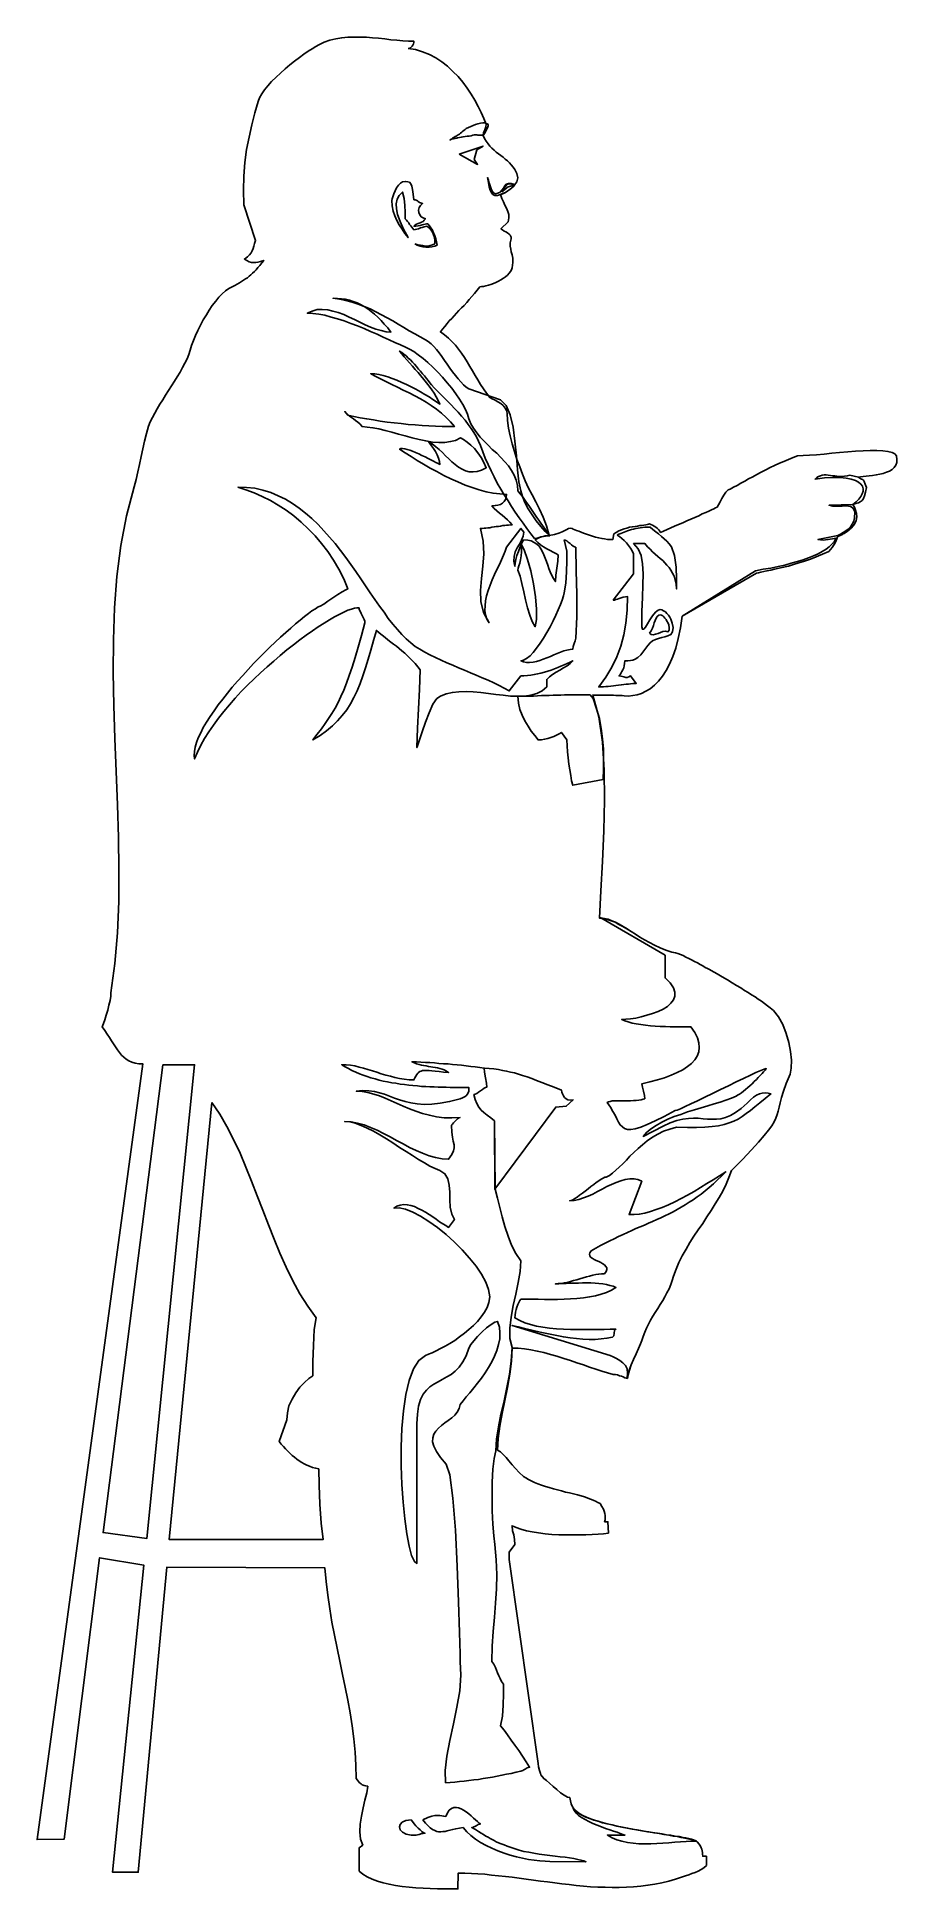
# Model space of a CAD drawing. Extents: x 425 to 505, y -578 to -405.
import ezdxf

# ---------------------------------------------------------------- set-up
doc = ezdxf.new("R2010")
doc.units = 0
doc.layers.get('0').update_dxf_attribs({"linetype": 'CONTINUOUS'})

msp = doc.modelspace()

# ---------------------------------------------------------------- linework, layer by layer
at = {"linetype": 'CONTINUOUS'}
for points in [[(459.62, -405.9), (459.73, -405.89), (459.84, -405.85), (459.92, -405.78), (460.01, -405.69), (460.07, -405.59), (460.12, -405.46), (460.15, -405.34), (460.17, -405.22), (459.66, -405.2), (459.13, -405.18), (458.58, -405.13), (458.02, -405.08), (457.46, -405.01), (456.87, -404.95), (456.29, -404.9), (455.73, -404.85), (455.15, -404.83), (454.57, -404.83), (453.98, -404.85), (453.42, -404.9), (452.86, -405.01), (452.31, -405.13), (451.78, -405.32), (451.27, -405.55), (450.99, -405.71), (450.65, -405.92), (450.28, -406.15), (449.88, -406.43), (449.45, -406.75), (449.01, -407.09), (448.57, -407.44), (448.11, -407.81), (447.69, -408.2), (447.27, -408.6), (446.86, -408.99), (446.51, -409.39), (446.19, -409.78), (445.93, -410.15), (445.73, -410.52), (445.59, -410.86), (445.29, -411.93), (445.01, -413.04), (444.75, -414.19), (444.52, -415.37), (444.36, -416.59), (444.25, -417.86), (444.22, -419.18), (444.27, -420.54), (445.36, -423.88), (445.26, -424.17), (445.19, -424.41), (445.12, -424.62), (445.03, -424.84), (444.94, -425.03), (444.8, -425.22), (444.59, -425.4), (444.32, -425.61), (444.55, -425.75), (444.76, -425.86), (444.96, -425.93), (445.15, -425.95), (445.35, -425.95), (445.58, -425.91), (445.82, -425.84), (446.12, -425.74), (445.93, -425.98), (445.75, -426.21), (445.58, -426.42), (445.4, -426.62), (445.24, -426.78), (445.08, -426.93), (444.92, -427.09), (444.75, -427.23), (444.59, -427.36), (444.41, -427.48), (444.24, -427.6), (444.04, -427.71), (443.85, -427.83), (443.64, -427.96), (443.41, -428.08), (443.16, -428.2), (442.86, -428.36), (442.54, -428.59), (442.24, -428.87), (441.93, -429.19), (441.63, -429.56), (441.31, -429.97), (441.03, -430.39), (440.75, -430.85), (440.46, -431.32), (440.2, -431.8), (439.97, -432.29), (439.74, -432.77), (439.55, -433.24), (439.37, -433.7), (439.23, -434.14), (439.11, -434.55), (438.95, -434.95), (438.74, -435.36), (438.52, -435.78), (438.3, -436.21), (438.03, -436.63), (437.77, -437.05), (437.5, -437.49), (437.22, -437.92), (436.94, -438.36), (436.67, -438.78), (436.41, -439.2), (436.15, -439.63), (435.92, -440.05), (435.7, -440.45), (435.49, -440.86), (435.33, -441.27), (435.14, -441.95), (434.96, -442.66), (434.81, -443.38), (434.66, -444.1), (434.51, -444.84), (434.35, -445.55), (434.19, -446.25), (433.99, -446.94), (433.29, -449.64), (432.76, -452.44), (432.39, -455.33), (432.16, -458.28), (432.06, -461.27), (432.04, -464.32), (432.09, -467.41), (432.2, -470.49), (432.32, -473.59), (432.44, -476.7), (432.53, -479.76), (432.58, -482.8), (432.57, -485.77), (432.44, -488.7), (432.2, -491.56), (431.83, -494.32), (431.81, -494.64), (431.74, -495.03), (431.63, -495.47), (431.53, -495.93), (431.39, -496.39), (431.26, -496.83), (431.12, -497.2), (431.02, -497.51), (431.26, -497.85), (431.47, -498.17), (431.69, -498.48), (431.88, -498.8), (432.06, -499.1), (432.25, -499.38), (432.43, -499.65), (432.62, -499.89), (432.81, -500.14), (433.02, -500.33), (433.25, -500.53), (433.5, -500.67), (433.78, -500.79), (434.1, -500.9), (434.44, -500.95), (434.82, -500.97), (424.92, -573.59), (427.44, -573.56), (430.77, -547.21), (434.91, -547.91), (431.98, -576.64), (434.38, -576.64), (437.04, -548.09), (451.83, -548.14), (451.96, -549.44), (452.12, -550.71), (452.29, -551.98), (452.5, -553.22), (452.75, -554.45), (453, -555.68), (453.24, -556.9), (453.49, -558.12), (453.74, -559.32), (453.98, -560.53), (454.2, -561.73), (454.39, -562.95), (454.55, -564.16), (454.67, -565.4), (454.74, -566.63), (454.78, -567.88), (454.88, -568.02), (454.99, -568.15), (455.09, -568.27), (455.22, -568.38), (455.34, -568.46), (455.5, -568.53), (455.66, -568.57), (455.85, -568.59), (455.75, -569.2), (455.59, -569.89), (455.41, -570.63), (455.25, -571.39), (455.15, -572.15), (455.11, -572.87), (455.18, -573.54), (455.38, -574.11), (455.06, -574.35), (455.06, -576.54), (455.39, -576.82), (455.8, -577.07), (456.26, -577.3), (456.75, -577.47), (457.28, -577.63), (457.84, -577.77), (458.44, -577.88), (459.08, -577.98), (459.71, -578.05), (460.36, -578.11), (461.04, -578.14), (461.7, -578.18), (462.36, -578.19), (463.01, -578.21), (463.66, -578.21), (464.28, -578.21), (464.31, -576.73), (464.93, -576.73), (465.55, -576.77), (466.16, -576.8), (466.8, -576.84), (467.43, -576.91), (468.07, -576.98), (468.72, -577.05), (469.37, -577.12), (470.02, -577.21), (470.68, -577.3), (471.35, -577.38), (472, -577.47), (472.67, -577.56), (473.34, -577.65), (474.01, -577.74), (474.68, -577.81), (475.35, -577.88), (476.02, -577.95), (476.69, -578), (477.36, -578.04), (478.05, -578.05), (478.71, -578.07), (479.38, -578.07), (480.05, -578.05), (480.71, -578), (481.38, -577.95), (482.05, -577.86), (482.7, -577.75), (483.35, -577.63), (484, -577.47), (484.65, -577.3), (485.29, -577.08), (485.57, -576.98), (485.87, -576.89), (486.17, -576.78), (486.47, -576.68), (486.77, -576.54), (487.04, -576.4), (487.3, -576.22), (487.53, -576.01), (487.53, -575.15), (487.18, -575.15), (487.16, -574.95), (487.16, -574.79), (487.14, -574.65), (487.11, -574.49), (487.05, -574.35), (486.96, -574.19), (486.84, -574.02), (486.66, -573.81), (486.59, -573.75), (486.45, -573.68), (486.28, -573.63), (486.07, -573.58), (485.8, -573.51), (485.5, -573.45), (485.17, -573.38), (484.81, -573.31), (484.41, -573.26), (484, -573.19), (483.56, -573.12), (483.1, -573.03), (482.63, -572.96), (482.15, -572.87), (481.66, -572.8), (481.16, -572.71), (480.65, -572.62), (480.16, -572.52), (479.67, -572.43), (479.17, -572.32), (478.7, -572.22), (478.24, -572.11), (477.8, -571.99), (477.38, -571.87), (476.97, -571.74), (476.6, -571.62), (476.26, -571.48), (475.95, -571.34), (475.68, -571.2), (475.45, -571.04), (475.26, -570.88), (475.12, -570.7), (474.98, -570.47), (474.89, -570.23), (474.8, -569.96), (474.75, -569.66), (474.52, -569.61), (474.22, -569.43), (473.88, -569.2), (473.53, -568.91), (473.18, -568.61), (472.85, -568.32), (472.56, -568.06), (472.32, -567.88), (472.05, -567.53), (472.02, -567.41), (471.93, -567.12), (471.82, -566.79), (471.79, -566.47), (469.07, -547.36), (469.07, -546.68), (469.62, -545.97), (469.58, -545.5), (469.5, -545.07), (469.39, -544.67), (469.35, -544.21), (469.74, -544.38), (470.18, -544.54), (470.69, -544.68), (471.24, -544.79), (471.82, -544.88), (472.44, -544.95), (473.07, -545.02), (473.73, -545.06), (474.38, -545.07), (475.01, -545.07), (475.65, -545.07), (476.26, -545.06), (476.85, -545.02), (477.41, -544.98), (477.9, -544.95), (478.36, -544.9), (478.31, -543.84), (478.01, -543.84), (478.05, -543.64), (478.06, -543.45), (478.06, -543.26), (478.03, -543.06), (477.97, -542.85), (477.89, -542.64), (477.76, -542.39), (477.59, -542.13), (477.38, -542.02), (477.16, -541.92), (476.99, -541.85), (476.79, -541.76), (476.6, -541.69), (476.37, -541.6), (476.11, -541.51), (475.81, -541.41), (475.47, -541.32), (475.1, -541.23), (474.73, -541.14), (474.36, -541.05), (473.97, -540.95), (473.59, -540.84), (473.21, -540.74), (472.83, -540.63), (472.47, -540.53), (472.1, -540.4), (471.77, -540.28), (471.45, -540.15), (471.15, -540.01), (470.89, -539.87), (470.64, -539.73), (470.43, -539.59), (470.02, -539.22), (469.67, -538.85), (469.35, -538.5), (469.05, -538.14), (468.79, -537.83), (468.53, -537.55), (468.26, -537.3), (468, -537.12), (468.05, -536.03), (468.21, -534.88), (468.42, -533.7), (468.68, -532.49), (468.93, -531.25), (469.14, -530.02), (469.3, -528.79), (469.35, -527.57), (469.92, -527.59), (470.5, -527.64), (471.1, -527.73), (471.7, -527.85), (472.32, -527.99), (472.93, -528.17), (473.55, -528.34), (474.18, -528.54), (474.8, -528.73), (475.4, -528.94), (476.02, -529.15), (476.6, -529.35), (477.18, -529.54), (477.75, -529.72), (478.29, -529.9), (478.8, -530.04), (479.01, -530.05), (479.21, -530.09), (479.4, -530.16), (479.58, -530.21), (479.75, -530.28), (479.9, -530.35), (480.04, -530.39), (480.14, -530.41), (480.2, -530.09), (480.32, -529.65), (480.5, -529.15), (480.72, -528.63), (480.95, -528.12), (481.18, -527.62), (481.36, -527.18), (481.5, -526.86), (481.62, -526.48), (481.76, -526.09), (481.92, -525.7), (482.12, -525.33), (482.31, -524.96), (482.52, -524.59), (482.75, -524.24), (482.98, -523.87), (483.21, -523.5), (483.44, -523.13), (483.65, -522.77), (483.84, -522.39), (484.04, -522.02), (484.2, -521.63), (484.34, -521.24), (484.46, -520.85), (484.69, -520.2), (484.95, -519.55), (485.27, -518.93), (485.62, -518.31), (485.98, -517.7), (486.36, -517.1), (486.77, -516.5), (487.18, -515.9), (487.58, -515.3), (487.97, -514.7), (488.36, -514.08), (488.73, -513.48), (489.06, -512.87), (489.38, -512.23), (489.64, -511.6), (489.87, -510.95), (490.89, -509.91), (491.74, -509.02), (492.41, -508.28), (492.94, -507.68), (493.35, -507.17), (493.64, -506.75), (493.87, -506.38), (494.03, -506.05), (494.14, -505.71), (494.23, -505.39), (494.32, -505.02), (494.42, -504.6), (494.54, -504.11), (494.74, -503.51), (495, -502.8), (495.37, -501.94), (495.46, -501.36), (495.48, -500.63), (495.39, -499.82), (495.23, -498.96), (494.99, -498.11), (494.67, -497.28), (494.26, -496.56), (493.79, -495.96), (493.5, -495.73), (493.24, -495.52), (492.96, -495.31), (492.68, -495.1), (492.38, -494.91), (492.08, -494.69), (491.76, -494.5), (491.44, -494.29), (491.09, -494.08), (490.74, -493.85), (490.35, -493.62), (489.93, -493.37), (489.49, -493.11), (489.01, -492.83), (488.52, -492.53), (487.97, -492.21), (487.81, -492.14), (487.62, -492.03), (487.4, -491.93), (487.18, -491.8), (486.93, -491.66), (486.68, -491.52), (486.42, -491.38), (486.14, -491.22), (485.87, -491.1), (485.61, -490.96), (485.36, -490.83), (485.11, -490.73), (484.87, -490.64), (484.65, -490.57), (484.46, -490.53), (484.3, -490.52), (483.74, -490.32), (483.19, -490.09), (482.68, -489.86), (482.2, -489.6), (481.75, -489.35), (481.31, -489.09), (480.88, -488.82), (480.48, -488.58), (480.09, -488.33), (479.72, -488.1), (479.35, -487.91), (478.98, -487.71), (478.63, -487.57), (478.26, -487.45), (477.9, -487.36), (477.53, -487.33), (477.66, -484.77), (477.8, -482.02), (477.92, -479.16), (478.01, -476.27), (477.97, -473.47), (477.82, -470.84), (477.46, -468.46), (476.9, -466.44), (477.04, -466.44), (477.18, -466.44), (477.34, -466.44), (477.5, -466.44), (477.67, -466.44), (477.87, -466.44), (478.05, -466.44), (478.24, -466.44), (478.45, -466.45), (478.64, -466.45), (478.84, -466.45), (479.05, -466.47), (479.24, -466.47), (479.45, -466.49), (479.65, -466.49), (479.84, -466.51), (480.23, -466.53), (480.64, -466.49), (481.06, -466.4), (481.46, -466.28), (481.87, -466.08), (482.28, -465.84), (482.68, -465.52), (483.05, -465.13), (483.42, -464.67), (483.77, -464.15), (484.09, -463.53), (484.39, -462.82), (484.67, -462.03), (484.9, -461.13), (485.1, -460.14), (485.25, -459.05), (492.22, -455.01), (492.39, -454.98), (492.62, -454.93), (492.89, -454.87), (493.19, -454.82), (493.54, -454.75), (493.91, -454.66), (494.32, -454.57), (494.74, -454.47), (495.2, -454.36), (495.69, -454.22), (496.18, -454.06), (496.71, -453.9), (497.26, -453.71), (497.81, -453.5), (498.39, -453.25), (498.97, -452.99), (499.14, -452.81), (499.29, -452.62), (499.41, -452.44), (499.52, -452.26), (499.6, -452.09), (499.69, -451.91), (499.76, -451.72), (499.85, -451.52), (499.97, -451.49), (500.1, -451.44), (500.2, -451.38), (500.31, -451.35), (500.4, -451.3), (500.5, -451.24), (500.59, -451.17), (500.7, -451.12), (501.1, -450.78), (501.38, -450.45), (501.54, -450.1), (501.59, -449.76), (501.58, -449.44), (501.49, -449.13), (501.38, -448.84), (501.24, -448.6), (501.51, -448.51), (501.74, -448.44), (501.91, -448.33), (502.09, -448.21), (502.21, -448.03), (502.32, -447.79), (502.42, -447.45), (502.49, -447.01), (502.37, -446.68), (502.28, -446.45), (502.21, -446.32), (502.14, -446.25), (502.05, -446.22), (501.98, -446.18), (501.88, -446.13), (501.74, -446.02), (501.93, -445.99), (502.18, -445.97), (502.46, -445.94), (502.76, -445.92), (503.08, -445.88), (503.41, -445.83), (503.75, -445.76), (504.06, -445.69), (504.36, -445.58), (504.64, -445.46), (504.89, -445.32), (505.09, -445.13), (505.24, -444.91), (505.33, -444.67), (505.35, -444.38), (505.3, -444.05), (505.16, -443.86), (504.89, -443.72), (504.5, -443.63), (504.03, -443.56), (503.48, -443.54), (502.86, -443.54), (502.19, -443.56), (501.47, -443.61), (500.75, -443.66), (499.99, -443.73), (499.25, -443.8), (498.53, -443.87), (497.82, -443.93), (497.17, -443.98), (496.59, -444.02), (496.06, -444.03), (495.64, -444.19), (495.2, -444.37), (494.77, -444.56), (494.35, -444.74), (493.91, -444.95), (493.49, -445.14), (493.08, -445.35), (492.66, -445.57), (492.25, -445.78), (491.86, -445.99), (491.48, -446.2), (491.11, -446.41), (490.74, -446.61), (490.4, -446.8), (490.07, -446.98), (489.75, -447.15), (489.56, -447.22), (489.36, -447.43), (489.17, -447.72), (488.97, -448.03), (488.8, -448.35), (488.66, -448.63), (488.52, -448.84), (488.39, -448.92), (488.22, -449), (488, -449.09), (487.74, -449.22), (487.46, -449.34), (487.14, -449.48), (486.81, -449.64), (486.44, -449.8), (486.07, -449.96), (485.69, -450.13), (485.31, -450.31), (484.92, -450.47), (484.55, -450.63), (484.2, -450.78), (483.86, -450.94), (483.53, -451.08), (483.24, -451.21), (483.17, -451.08), (483.07, -450.96), (482.95, -450.85), (482.79, -450.73), (482.63, -450.63), (482.47, -450.54), (482.33, -450.47), (482.19, -450.4), (482.1, -450.43), (481.99, -450.47), (481.85, -450.5), (481.69, -450.52), (481.5, -450.55), (481.29, -450.57), (481.08, -450.61), (480.85, -450.64), (480.6, -450.68), (480.34, -450.73), (480.09, -450.8), (479.83, -450.87), (479.58, -450.96), (479.33, -451.07), (479.09, -451.21), (478.86, -451.35), (478.79, -451.86), (478.54, -451.88), (478.29, -451.86), (478.01, -451.82), (477.75, -451.77), (477.45, -451.72), (477.16, -451.65), (476.86, -451.56), (476.58, -451.47), (476.3, -451.38), (476.04, -451.28), (475.81, -451.19), (475.58, -451.1), (475.37, -451.03), (475.21, -450.96), (475.07, -450.89), (474.96, -450.85), (474.8, -450.82), (474.64, -450.85), (474.48, -450.93), (474.29, -451.03), (474.04, -451.15), (473.73, -451.28), (473.32, -451.4), (472.83, -451.49), (472.56, -450.59), (472.25, -449.78), (471.91, -449.04), (471.58, -448.35), (471.22, -447.68), (470.89, -447.05), (470.57, -446.39), (470.31, -445.74), (470.06, -445.07), (469.81, -444.37), (469.58, -443.64), (469.35, -442.92), (469.16, -442.18), (469.02, -441.44), (468.91, -440.74), (468.88, -440.05), (468.83, -439.78), (468.7, -439.56), (468.53, -439.34), (468.3, -439.15), (468.03, -438.97), (467.77, -438.83), (467.5, -438.69), (467.26, -438.59), (466.96, -438.18), (466.68, -437.78), (466.41, -437.35), (466.16, -436.93), (465.9, -436.51), (465.65, -436.08), (465.41, -435.66), (465.16, -435.24), (464.89, -434.83), (464.63, -434.44), (464.35, -434.06), (464.05, -433.69), (463.73, -433.33), (463.4, -433.02), (463.03, -432.72), (462.64, -432.43), (462.85, -432.17), (463.06, -431.92), (463.27, -431.66), (463.48, -431.41), (463.71, -431.18), (463.93, -430.94), (464.15, -430.69), (464.38, -430.44), (464.63, -430.19), (464.86, -429.95), (465.11, -429.68), (465.34, -429.4), (465.58, -429.12), (465.83, -428.84), (466.09, -428.52), (466.34, -428.2), (466.5, -428.19), (466.69, -428.17), (466.9, -428.12), (467.13, -428.06), (467.36, -427.99), (467.61, -427.9), (467.84, -427.8), (468.09, -427.67), (468.31, -427.55), (468.54, -427.41), (468.74, -427.27), (468.93, -427.11), (469.07, -426.95), (469.21, -426.79), (469.3, -426.62), (469.35, -426.44), (469.41, -425.95), (469.41, -425.54), (469.35, -425.22), (469.28, -424.94), (469.23, -424.68), (469.18, -424.4), (469.18, -424.1), (469.25, -423.73), (469.25, -423.55), (469.18, -423.39), (469.07, -423.27), (468.93, -423.16), (468.77, -423.07), (468.6, -422.99), (468.44, -422.88), (468.31, -422.77), (468.98, -422.14), (469.04, -421.77), (469.04, -421.43), (468.95, -421.15), (468.84, -420.85), (468.68, -420.57), (468.54, -420.27), (468.4, -419.94), (468.28, -419.57), (468.4, -419.55), (468.56, -419.48), (468.75, -419.37), (468.95, -419.23), (469.14, -419.09), (469.34, -418.95), (469.5, -418.79), (469.62, -418.65), (469.81, -418.38), (469.88, -418), (469.81, -417.59), (469.62, -417.22), (469.46, -417.01), (469.28, -416.8), (469.11, -416.6), (468.91, -416.43), (468.7, -416.27), (468.51, -416.09), (468.3, -415.93), (468.09, -415.76), (467.87, -415.6), (467.66, -415.42), (467.47, -415.23), (467.27, -415.04), (467.1, -414.82), (466.94, -414.58), (466.78, -414.33), (466.66, -414.05), (466.69, -413.78), (466.8, -413.52), (466.89, -413.25), (466.92, -412.99), (466.71, -412.44), (466.46, -411.9), (466.18, -411.32), (465.86, -410.75), (465.51, -410.17), (465.14, -409.61), (464.74, -409.06), (464.3, -408.53), (463.82, -408.04), (463.31, -407.56), (462.78, -407.14), (462.22, -406.77), (461.62, -406.45), (460.98, -406.2), (460.31, -406.01), (459.62, -405.9)], [(466.85, -412.85), (466.62, -412.87), (466.41, -412.9), (466.16, -412.96), (465.93, -413.03), (465.71, -413.11), (465.49, -413.2), (465.28, -413.31), (465.07, -413.4), (464.97, -413.47), (464.86, -413.55), (464.75, -413.64), (464.65, -413.73), (464.52, -413.84), (464.42, -413.92), (464.31, -414), (464.21, -414.05), (464.12, -414.1), (464.03, -414.14), (463.94, -414.21), (463.85, -414.26), (463.77, -414.31), (463.68, -414.38), (463.61, -414.42), (463.54, -414.47), (463.59, -414.42), (463.68, -414.38), (463.77, -414.37), (463.87, -414.35), (463.98, -414.33), (464.08, -414.31), (464.17, -414.3), (464.24, -414.28), (464.42, -414.24), (464.6, -414.21), (464.77, -414.17), (464.97, -414.15), (465.16, -414.12), (465.34, -414.1), (465.51, -414.07), (465.69, -414.01), (465.81, -414), (465.92, -414), (466.04, -414), (466.16, -414.01), (466.27, -414.01), (466.39, -414.01), (466.5, -414.01), (466.6, -414.01), (466.64, -414.01), (466.66, -413.98), (466.69, -413.96), (466.71, -413.96), (466.82, -413.77), (466.94, -413.55), (467.05, -413.34), (467.1, -413.15), (467.1, -413.04), (467.06, -412.97), (466.96, -412.94), (466.87, -412.9), (466.85, -412.85)], [(464.4, -415.79), (466.64, -415.04), (466.06, -415.39), (465.81, -416.3), (466.13, -416.76), (464.4, -415.79)], [(460.26, -424.2), (460.47, -424.31), (460.74, -424.4), (461, -424.47), (461.28, -424.5), (461.58, -424.5), (461.85, -424.47), (462.11, -424.41), (462.34, -424.31), (462.29, -424.01), (462.22, -423.71), (462.11, -423.43), (462, -423.16), (461.9, -422.91), (461.76, -422.69), (461.62, -422.49), (461.46, -422.32), (461.35, -422.33), (461.23, -422.35), (461.07, -422.39), (460.93, -422.42), (460.75, -422.47), (460.56, -422.51), (460.36, -422.53), (460.17, -422.54), (460.29, -422.42), (460.42, -422.35), (460.58, -422.28), (460.74, -422.23), (460.88, -422.17), (461.02, -422.09), (461.14, -421.98), (461.25, -421.84), (461.04, -421.77), (460.86, -421.65), (460.72, -421.47), (460.63, -421.26), (460.59, -421.03), (460.65, -420.8), (460.77, -420.59), (460.98, -420.41), (460.88, -420.39), (460.79, -420.36), (460.68, -420.31), (460.58, -420.24), (460.49, -420.16), (460.38, -420.11), (460.28, -420.08), (460.17, -420.06), (460.1, -419.53), (460.03, -419.11), (459.96, -418.79), (459.87, -418.56), (459.75, -418.42), (459.59, -418.37), (459.38, -418.35), (459.11, -418.4), (458.9, -418.51), (458.73, -418.7), (458.55, -418.95), (458.41, -419.23), (458.29, -419.51), (458.2, -419.78), (458.14, -419.99), (458.11, -420.13), (458.14, -420.64), (458.23, -421.12), (458.37, -421.58), (458.57, -422), (458.8, -422.4), (459.06, -422.81), (459.33, -423.21), (459.62, -423.6), (459.2, -422.81), (458.87, -422.09), (458.64, -421.45), (458.53, -420.91), (458.51, -420.43), (458.6, -420.01), (458.8, -419.65), (459.1, -419.35), (459.25, -419.94), (459.33, -420.59), (459.36, -421.24), (459.36, -421.84), (459.47, -421.96), (459.57, -422.1), (459.68, -422.23), (459.77, -422.37), (459.87, -422.49), (459.98, -422.63), (460.07, -422.76), (460.17, -422.88), (460.29, -422.86), (460.44, -422.83), (460.61, -422.77), (460.79, -422.7), (460.95, -422.65), (461.12, -422.6), (461.26, -422.56), (461.39, -422.54), (461.51, -422.63), (461.65, -422.76), (461.78, -422.91), (461.92, -423.11), (462, -423.34), (462.09, -423.59), (462.13, -423.87), (462.11, -424.18), (461.9, -424.29), (461.69, -424.36), (461.46, -424.4), (461.25, -424.4), (461, -424.36), (460.77, -424.33), (460.52, -424.27), (460.26, -424.2)], [(469.64, -418.65), (469.27, -418.53), (469, -418.53), (468.81, -418.61), (468.67, -418.77), (468.54, -418.97), (468.4, -419.18), (468.24, -419.34), (468.01, -419.46), (467.79, -419.5), (467.61, -419.41), (467.49, -419.25), (467.38, -419.04), (467.29, -418.77), (467.22, -418.49), (467.15, -418.23), (467.06, -417.98), (467.13, -418.45), (467.2, -418.86), (467.29, -419.18), (467.42, -419.41), (467.56, -419.57), (467.75, -419.65), (467.98, -419.65), (468.28, -419.57), (468.4, -419.51), (468.56, -419.44), (468.72, -419.37), (468.91, -419.27), (469.09, -419.14), (469.28, -419), (469.46, -418.83), (469.64, -418.65)], [(468.4, -419.32), (468.97, -418.84), (469.55, -418.7), (469.34, -418.61), (469.16, -418.58), (469.02, -418.58), (468.9, -418.63), (468.79, -418.72), (468.67, -418.88), (468.54, -419.07), (468.4, -419.32)], [(472.88, -451.54), (472.76, -451.54), (472.62, -451.54), (472.47, -451.56), (472.3, -451.58), (472.1, -451.63), (471.91, -451.68), (471.72, -451.77), (471.52, -451.89), (471.75, -452.14), (472.02, -452.37), (472.3, -452.56), (472.6, -452.74), (472.9, -452.9), (473.2, -453.06), (473.44, -453.18), (473.67, -453.32), (473.64, -453.9), (473.55, -454.56), (473.44, -455.21), (473.41, -455.81), (473.21, -455.53), (473.06, -455.23), (472.92, -454.91), (472.79, -454.59), (472.69, -454.27), (472.56, -453.94), (472.46, -453.62), (472.33, -453.32), (472.19, -453.02), (472.05, -452.76), (471.88, -452.51), (471.66, -452.3), (471.43, -452.14), (471.15, -452), (470.82, -451.93), (470.45, -451.89), (470.32, -452.07), (470.2, -452.33), (470.06, -452.65), (469.94, -453.01), (469.81, -453.38), (469.71, -453.75), (469.64, -454.08), (469.62, -454.38), (469.5, -453.89), (469.53, -453.45), (469.65, -453.04), (469.83, -452.65), (470.04, -452.3), (470.24, -451.93), (470.39, -451.56), (470.45, -451.17), (470.17, -450.84), (468.83, -452.6), (468.7, -452.95), (468.54, -453.34), (468.35, -453.76), (468.16, -454.2), (467.93, -454.68), (467.71, -455.16), (467.5, -455.65), (467.31, -456.14), (467.12, -456.64), (466.97, -457.13), (466.87, -457.61), (466.82, -458.08), (466.8, -458.52), (466.87, -458.93), (466.99, -459.32), (467.2, -459.67), (466.68, -458.72), (466.43, -457.69), (466.41, -456.64), (466.5, -455.53), (466.62, -454.38), (466.71, -453.22), (466.66, -452.04), (466.39, -450.84), (466.55, -450.84), (466.73, -450.82), (466.9, -450.8), (467.08, -450.78), (467.27, -450.77), (467.47, -450.73), (467.68, -450.7), (467.87, -450.66), (468.07, -450.64), (468.28, -450.61), (468.47, -450.57), (468.67, -450.55), (468.84, -450.54), (469.02, -450.52), (469.2, -450.5), (469.35, -450.5), (469.14, -450.26), (468.91, -450.03), (468.67, -449.81), (468.42, -449.6), (468.16, -449.41), (467.91, -449.2), (467.68, -448.97), (467.47, -448.72), (467.77, -448.7), (468.01, -448.65), (468.26, -448.58), (468.46, -448.46), (468.61, -448.3), (468.72, -448.12), (468.81, -447.89), (468.83, -447.65), (468.21, -447.61), (467.57, -447.54), (466.92, -447.4), (466.27, -447.22), (465.62, -447.01), (464.95, -446.77), (464.28, -446.48), (463.63, -446.18), (462.97, -445.87), (462.32, -445.51), (461.69, -445.18), (461.07, -444.81), (460.47, -444.46), (459.91, -444.1), (459.36, -443.75), (458.83, -443.42), (458.95, -443.36), (459.11, -443.36), (459.31, -443.38), (459.54, -443.43), (459.78, -443.52), (460.05, -443.61), (460.33, -443.73), (460.63, -443.86), (460.91, -444), (461.21, -444.14), (461.49, -444.28), (461.76, -444.42), (462, -444.54), (462.23, -444.67), (462.44, -444.76), (462.6, -444.84), (462.57, -444.56), (462.48, -444.26), (462.34, -443.94), (462.18, -443.64), (461.99, -443.34), (461.81, -443.1), (461.65, -442.87), (461.53, -442.71), (461.88, -442.92), (462.22, -443.19), (462.53, -443.45), (462.83, -443.73), (463.13, -444.03), (463.43, -444.33), (463.73, -444.61), (464.03, -444.86), (464.35, -445.09), (464.67, -445.28), (464.98, -445.44), (465.34, -445.53), (465.71, -445.55), (466.09, -445.51), (466.5, -445.37), (466.94, -445.16), (466.71, -444.65), (466.45, -444.19), (466.15, -443.75), (465.83, -443.36), (465.49, -443.03), (465.16, -442.75), (464.82, -442.52), (464.51, -442.36), (464.07, -442.59), (463.59, -442.71), (463.06, -442.78), (462.5, -442.78), (461.9, -442.75), (461.28, -442.64), (460.66, -442.52), (460.01, -442.36), (459.36, -442.18), (458.73, -442.01), (458.09, -441.83), (457.47, -441.67), (456.89, -441.51), (456.33, -441.41), (455.8, -441.34), (455.32, -441.3), (455.11, -441.05), (454.92, -440.88), (454.71, -440.72), (454.51, -440.58), (454.32, -440.45), (454.11, -440.3), (453.91, -440.12), (453.7, -439.89), (453.98, -440.23), (454.55, -440.35), (455.15, -440.47), (455.75, -440.58), (456.38, -440.68), (457.02, -440.79), (457.67, -440.88), (458.32, -440.95), (458.97, -441.02), (459.62, -441.09), (460.28, -441.14), (460.93, -441.19), (461.56, -441.23), (462.2, -441.27), (462.8, -441.28), (463.4, -441.3), (463.96, -441.3), (463.59, -440.84), (463.18, -440.44), (462.74, -440.05), (462.29, -439.68), (461.79, -439.33), (461.3, -439.01), (460.77, -438.71), (460.24, -438.43), (459.71, -438.14), (459.17, -437.88), (458.64, -437.62), (458.11, -437.37), (457.6, -437.12), (457.09, -436.86), (456.59, -436.61), (456.13, -436.35), (456.51, -436.36), (456.89, -436.42), (457.3, -436.52), (457.72, -436.65), (458.14, -436.79), (458.58, -436.96), (459.03, -437.16), (459.48, -437.37), (459.91, -437.58), (460.35, -437.81), (460.77, -438.06), (461.18, -438.29), (461.58, -438.52), (461.93, -438.76), (462.29, -438.97), (462.6, -439.19), (462.44, -438.85), (462.25, -438.52), (462.06, -438.18), (461.83, -437.86), (461.6, -437.53), (461.35, -437.21), (461.09, -436.88), (460.82, -436.56), (460.56, -436.24), (460.29, -435.94), (460.03, -435.64), (459.77, -435.34), (459.52, -435.06), (459.27, -434.78), (459.04, -434.5), (458.83, -434.23), (459.03, -434.37), (459.24, -434.53), (459.43, -434.69), (459.64, -434.88), (459.84, -435.06), (460.03, -435.27), (460.22, -435.47), (460.42, -435.68), (460.61, -435.91), (460.79, -436.12), (460.98, -436.35), (461.16, -436.56), (461.33, -436.79), (461.49, -437), (461.65, -437.21), (461.81, -437.4), (462.07, -437.67), (462.36, -437.97), (462.66, -438.27), (462.97, -438.59), (463.31, -438.92), (463.64, -439.26), (463.96, -439.61), (464.3, -439.96), (464.63, -440.33), (464.95, -440.7), (465.25, -441.09), (465.53, -441.48), (465.78, -441.86), (466.02, -442.27), (466.22, -442.66), (466.39, -443.06), (466.6, -443.66), (466.83, -444.26), (467.1, -444.84), (467.38, -445.43), (467.66, -446.01), (467.96, -446.59), (468.3, -447.15), (468.61, -447.7), (468.97, -448.25), (469.3, -448.79), (469.65, -449.32), (470.02, -449.83), (470.38, -450.34), (470.73, -450.84), (471.1, -451.33), (471.45, -451.79), (471.56, -451.77), (471.7, -451.74), (471.88, -451.68), (472.05, -451.63), (472.25, -451.58), (472.46, -451.52), (472.65, -451.49), (472.86, -451.47), (472.7, -451.28), (472.55, -451.05), (472.39, -450.82), (472.21, -450.57), (472.03, -450.33), (471.86, -450.06), (471.68, -449.8), (471.49, -449.53), (471.29, -449.25), (471.1, -448.97), (470.91, -448.69), (470.71, -448.4), (470.52, -448.12), (470.31, -447.86), (470.11, -447.58), (469.9, -447.31), (469.87, -446.8), (469.74, -446.31), (469.55, -445.85), (469.3, -445.41), (469, -444.98), (468.67, -444.6), (468.3, -444.19), (467.91, -443.8), (467.5, -443.43), (467.12, -443.05), (466.73, -442.68), (466.38, -442.29), (466.04, -441.88), (465.74, -441.46), (465.49, -441.04), (465.32, -440.58), (465.18, -440.15), (464.98, -439.71), (464.74, -439.24), (464.42, -438.73), (464.08, -438.23), (463.7, -437.7), (463.29, -437.19), (462.85, -436.68), (462.39, -436.21), (461.93, -435.73), (461.48, -435.31), (461.02, -434.92), (460.58, -434.57), (460.15, -434.27), (459.75, -434.04), (459.38, -433.86), (458.9, -433.65), (458.39, -433.42), (457.86, -433.17), (457.3, -432.93), (456.72, -432.66), (456.12, -432.4), (455.5, -432.13), (454.88, -431.87), (454.27, -431.64), (453.65, -431.41), (453.03, -431.22), (452.43, -431.04), (451.83, -430.88), (451.27, -430.78), (450.72, -430.71), (450.19, -430.69), (450.65, -430.48), (451.13, -430.35), (451.6, -430.34), (452.1, -430.37), (452.59, -430.48), (453.09, -430.62), (453.6, -430.81), (454.11, -431.04), (454.6, -431.27), (455.11, -431.52), (455.61, -431.76), (456.12, -431.98), (456.61, -432.17), (457.09, -432.31), (457.56, -432.42), (458.02, -432.45), (457.72, -432.06), (457.4, -431.71), (457.1, -431.38), (456.8, -431.06), (456.49, -430.78), (456.17, -430.51), (455.85, -430.28), (455.52, -430.07), (455.18, -429.88), (454.85, -429.72), (454.5, -429.6), (454.14, -429.47), (453.77, -429.38), (453.4, -429.33), (453.01, -429.3), (452.61, -429.28), (453.21, -429.37), (453.81, -429.49), (454.39, -429.65), (454.95, -429.83), (455.52, -430.05), (456.06, -430.28), (456.61, -430.55), (457.14, -430.83), (457.67, -431.11), (458.2, -431.41), (458.71, -431.71), (459.22, -432.01), (459.73, -432.33), (460.24, -432.61), (460.75, -432.91), (461.26, -433.17), (461.51, -433.33), (461.78, -433.54), (462.02, -433.79), (462.27, -434.07), (462.53, -434.39), (462.78, -434.74), (463.03, -435.1), (463.29, -435.45), (463.54, -435.82), (463.78, -436.17), (464.05, -436.51), (464.3, -436.84), (464.56, -437.12), (464.81, -437.39), (465.07, -437.6), (465.32, -437.76), (468.28, -438.81), (468.81, -439.31), (469.18, -440.19), (469.44, -441.35), (469.62, -442.66), (469.76, -444.03), (469.87, -445.34), (469.99, -446.47), (470.17, -447.31), (470.32, -447.86), (470.55, -448.42), (470.85, -449), (471.22, -449.57), (471.61, -450.11), (472.03, -450.64), (472.46, -451.12), (472.88, -451.54)], [(443.71, -446.96), (444.46, -447.21), (445.22, -447.51), (445.98, -447.84), (446.74, -448.23), (447.48, -448.67), (448.22, -449.14), (448.92, -449.67), (449.61, -450.24), (450.28, -450.87), (450.93, -451.52), (451.53, -452.25), (452.12, -453.01), (452.64, -453.8), (453.14, -454.64), (453.6, -455.54), (453.98, -456.5), (453.79, -456.57), (453.47, -456.76), (453.05, -457.02), (452.59, -457.34), (452.13, -457.66), (451.73, -457.92), (451.39, -458.12), (451.22, -458.19), (450.95, -458.35), (450.63, -458.56), (450.3, -458.8), (449.93, -459.09), (449.52, -459.42), (449.1, -459.77), (448.64, -460.16), (448.18, -460.57), (447.69, -461.01), (447.2, -461.47), (446.7, -461.96), (446.19, -462.45), (445.68, -462.96), (445.17, -463.49), (444.66, -464.04), (444.15, -464.59), (443.65, -465.13), (443.18, -465.7), (442.72, -466.26), (442.28, -466.81), (441.86, -467.35), (441.47, -467.9), (441.1, -468.45), (440.76, -468.96), (440.46, -469.47), (440.22, -469.96), (439.99, -470.44), (439.83, -470.88), (439.71, -471.3), (439.64, -471.71), (439.62, -472.08), (439.65, -472.41), (439.92, -471.78), (440.23, -471.14), (440.59, -470.51), (440.99, -469.87), (441.43, -469.24), (441.89, -468.61), (442.39, -467.97), (442.91, -467.34), (443.46, -466.72), (444.02, -466.1), (444.61, -465.5), (445.21, -464.92), (445.82, -464.34), (446.44, -463.78), (447.06, -463.25), (447.67, -462.72), (448.29, -462.21), (448.91, -461.73), (449.51, -461.27), (450.09, -460.83), (450.67, -460.43), (451.22, -460.06), (451.76, -459.7), (452.27, -459.4), (452.75, -459.12), (453.19, -458.88), (453.61, -458.68), (453.98, -458.5), (454.32, -458.38), (454.62, -458.31), (454.85, -458.26), (455.04, -458.28), (455.06, -458.42), (455.13, -458.59), (455.22, -458.79), (455.32, -458.98), (455.41, -459.17), (455.5, -459.35), (455.57, -459.53), (455.59, -459.67), (455.27, -460.87), (454.95, -461.96), (454.67, -462.93), (454.39, -463.81), (454.12, -464.6), (453.86, -465.33), (453.6, -465.98), (453.33, -466.58), (453.07, -467.12), (452.79, -467.65), (452.5, -468.15), (452.19, -468.62), (451.87, -469.1), (451.52, -469.59), (451.13, -470.1), (450.72, -470.63), (451.39, -470.23), (451.99, -469.79), (452.54, -469.33), (453.03, -468.85), (453.47, -468.36), (453.88, -467.83), (454.23, -467.27), (454.55, -466.67), (454.85, -466.03), (455.13, -465.36), (455.39, -464.64), (455.64, -463.88), (455.89, -463.09), (456.13, -462.24), (456.4, -461.34), (456.66, -460.39), (456.93, -460.62), (457.19, -460.83), (457.47, -461.04), (457.74, -461.25), (458, -461.47), (458.27, -461.66), (458.53, -461.87), (458.8, -462.07), (459.04, -462.29), (459.31, -462.51), (459.55, -462.74), (459.8, -462.98), (460.05, -463.23), (460.29, -463.49), (460.52, -463.78), (460.75, -464.07), (460.7, -465.91), (460.61, -467.71), (460.51, -469.52), (460.45, -471.36), (460.51, -471.18), (460.68, -470.63), (460.93, -469.87), (461.25, -468.98), (461.58, -468.09), (461.95, -467.3), (462.32, -466.75), (462.66, -466.54), (463.18, -466.31), (463.77, -466.19), (464.38, -466.12), (465.05, -466.1), (465.72, -466.14), (466.43, -466.21), (467.13, -466.3), (467.84, -466.38), (468.53, -466.45), (469.21, -466.53), (469.88, -466.54), (470.52, -466.53), (471.12, -466.44), (471.66, -466.28), (472.16, -466.03), (472.6, -465.68), (472.6, -464.97), (472.85, -464.73), (473.13, -464.5), (473.46, -464.3), (473.81, -464.09), (474.17, -463.9), (474.5, -463.71), (474.78, -463.48), (475.03, -463.23), (474.77, -463.35), (474.5, -463.49), (474.22, -463.62), (473.92, -463.74), (473.62, -463.86), (473.32, -463.99), (473, -464.09), (472.7, -464.2), (472.39, -464.29), (472.05, -464.37), (471.73, -464.46), (471.42, -464.52), (471.1, -464.57), (470.78, -464.6), (470.46, -464.64), (470.17, -464.64), (469.09, -466.05), (468.61, -465.78), (468.14, -465.54), (467.63, -465.29), (467.1, -465.04), (466.55, -464.82), (466, -464.57), (465.46, -464.34), (464.91, -464.11), (464.35, -463.88), (463.8, -463.63), (463.26, -463.41), (462.71, -463.16), (462.18, -462.93), (461.67, -462.67), (461.19, -462.42), (460.72, -462.15), (460.29, -461.89), (459.87, -461.55), (459.45, -461.18), (459.03, -460.76), (458.62, -460.3), (458.2, -459.79), (457.77, -459.26), (457.37, -458.68), (456.95, -458.1), (456.51, -457.48), (456.08, -456.85), (455.64, -456.2), (455.2, -455.54), (454.74, -454.87), (454.27, -454.22), (453.79, -453.55), (453.3, -452.9), (452.8, -452.26), (452.27, -451.65), (451.75, -451.05), (451.2, -450.47), (450.63, -449.92), (450.04, -449.41), (449.44, -448.93), (448.8, -448.49), (448.15, -448.1), (447.48, -447.77), (446.77, -447.47), (446.05, -447.24), (445.29, -447.08), (444.52, -446.99), (443.71, -446.96)], [(500.94, -445.85), (500.7, -445.92), (500.45, -445.95), (500.2, -445.97), (499.97, -445.97), (499.74, -445.95), (499.53, -445.92), (499.32, -445.9), (499.13, -445.87), (498.93, -445.85), (498.74, -445.83), (498.55, -445.83), (498.37, -445.85), (498.19, -445.9), (498.02, -445.97), (497.86, -446.08), (497.7, -446.22), (498.58, -446.11), (499.36, -446.08), (500.04, -446.08), (500.61, -446.13), (501.08, -446.22), (501.47, -446.34), (501.77, -446.5), (501.98, -446.68), (502.12, -446.89), (502.19, -447.12), (502.18, -447.35), (502.11, -447.59), (501.98, -447.86), (501.79, -448.1), (501.54, -448.35), (501.24, -448.58), (499, -448.67), (499.36, -448.76), (499.78, -448.76), (500.22, -448.74), (500.63, -448.72), (501, -448.79), (501.26, -448.95), (501.4, -449.29), (501.38, -449.83), (501.31, -450.17), (501.17, -450.45), (501, -450.7), (500.78, -450.89), (500.56, -451.07), (500.31, -451.22), (500.06, -451.37), (499.81, -451.51), (497.96, -451.88), (498.21, -451.91), (498.44, -451.93), (498.67, -451.91), (498.9, -451.88), (499.11, -451.84), (499.32, -451.81), (499.5, -451.77), (499.66, -451.74), (499.5, -452.02), (499.27, -452.3), (499.02, -452.55), (498.72, -452.79), (498.37, -453.01), (497.98, -453.22), (497.54, -453.41), (497.08, -453.6), (496.57, -453.78), (496.04, -453.94), (495.46, -454.1), (494.86, -454.26), (494.23, -454.4), (493.56, -454.54), (492.85, -454.66), (492.13, -454.8), (485.25, -459.05), (492.22, -455.01), (492.39, -454.98), (492.62, -454.93), (492.89, -454.87), (493.19, -454.82), (493.54, -454.75), (493.91, -454.66), (494.32, -454.57), (494.74, -454.47), (495.2, -454.36), (495.69, -454.22), (496.18, -454.06), (496.71, -453.9), (497.26, -453.71), (497.81, -453.5), (498.39, -453.25), (498.97, -452.99), (499.14, -452.81), (499.29, -452.63), (499.39, -452.46), (499.5, -452.3), (499.59, -452.12), (499.67, -451.95), (499.74, -451.77), (499.83, -451.58), (499.99, -451.52), (500.11, -451.47), (500.22, -451.42), (500.33, -451.35), (500.41, -451.3), (500.5, -451.24), (500.59, -451.17), (500.7, -451.12), (501.1, -450.78), (501.38, -450.45), (501.54, -450.1), (501.59, -449.76), (501.58, -449.44), (501.49, -449.13), (501.38, -448.84), (501.24, -448.6), (501.51, -448.51), (501.74, -448.44), (501.91, -448.33), (502.09, -448.21), (502.21, -448.03), (502.32, -447.79), (502.42, -447.45), (502.49, -447.01), (502.37, -446.68), (502.28, -446.45), (502.21, -446.32), (502.14, -446.25), (502.05, -446.22), (501.98, -446.18), (501.88, -446.13), (501.74, -446.02), (500.94, -445.85)], [(479.19, -451.45), (479.4, -451.59), (479.61, -451.77), (479.84, -451.97), (480.05, -452.19), (480.25, -452.44), (480.42, -452.69), (480.58, -452.93), (480.71, -453.2), (480.71, -455.08), (478.82, -457.55), (478.93, -457.54), (479.07, -457.5), (479.21, -457.45), (479.38, -457.38), (479.56, -457.32), (479.75, -457.27), (479.95, -457.24), (480.16, -457.22), (480.12, -458.5), (480, -459.69), (479.81, -460.81), (479.53, -461.85), (479.14, -462.86), (478.68, -463.83), (478.12, -464.76), (477.46, -465.68), (477.67, -465.68), (477.89, -465.66), (478.12, -465.64), (478.34, -465.63), (478.59, -465.61), (478.84, -465.57), (479.07, -465.54), (479.31, -465.5), (479.56, -465.49), (479.79, -465.45), (480.02, -465.42), (480.23, -465.4), (480.44, -465.38), (480.64, -465.36), (480.81, -465.34), (480.97, -465.34), (480.44, -464.64), (480.27, -464.73), (480.12, -464.78), (480, -464.78), (479.9, -464.76), (479.79, -464.73), (479.67, -464.69), (479.53, -464.66), (479.35, -464.64), (479.45, -464.5), (479.54, -464.36), (479.63, -464.22), (479.72, -464.06), (479.79, -463.88), (479.84, -463.69), (479.88, -463.48), (479.9, -463.23), (480.18, -463.23), (480.42, -463.21), (480.65, -463.18), (480.87, -463.09), (481.11, -462.91), (481.38, -462.67), (481.68, -462.29), (482.05, -461.8), (482.26, -461.54), (482.5, -461.36), (482.77, -461.24), (483.05, -461.13), (483.35, -461.06), (483.63, -460.99), (483.93, -460.88), (484.21, -460.76), (484.37, -460.5), (484.41, -460.11), (484.34, -459.69), (484.21, -459.33), (484.11, -459.14), (483.97, -458.96), (483.83, -458.79), (483.69, -458.65), (483.51, -458.54), (483.35, -458.45), (483.19, -458.43), (483.03, -458.49), (482.77, -458.68), (482.49, -459.02), (482.24, -459.39), (482.01, -459.77), (481.82, -460.09), (481.66, -460.28), (481.55, -460.28), (481.5, -460.04), (481.5, -458.61), (481.54, -457.29), (481.57, -456.11), (481.61, -455.07), (481.55, -454.15), (481.41, -453.38), (481.15, -452.74), (480.71, -452.26), (481.78, -452.26), (482.01, -452.55), (482.26, -452.79), (482.49, -453.02), (482.73, -453.25), (482.98, -453.45), (483.21, -453.64), (483.44, -453.83), (483.65, -454.04), (483.84, -454.26), (484.04, -454.49), (484.21, -454.73), (484.37, -455.01), (484.5, -455.31), (484.6, -455.67), (484.69, -456.05), (484.74, -456.5), (484.74, -455.56), (484.69, -454.45), (484.55, -453.38), (484.27, -452.55), (484.06, -452.28), (483.83, -452.04), (483.58, -451.81), (483.32, -451.58), (483.05, -451.35), (482.79, -451.14), (482.52, -450.93), (482.28, -450.71), (482.03, -450.71), (481.78, -450.73), (481.55, -450.75), (481.34, -450.78), (481.13, -450.82), (480.92, -450.85), (480.72, -450.89), (480.53, -450.94), (480.34, -451), (480.16, -451.05), (479.98, -451.12), (479.83, -451.19), (479.67, -451.24), (479.51, -451.31), (479.35, -451.38), (479.19, -451.45)], [(470.17, -452.26), (470.48, -452.85), (470.8, -453.73), (471.1, -454.82), (471.35, -456.02), (471.54, -457.24), (471.65, -458.38), (471.65, -459.35), (471.52, -460.04), (471.24, -459.56), (471.01, -458.96), (470.8, -458.26), (470.61, -457.52), (470.45, -456.76), (470.27, -456), (470.1, -455.31), (469.9, -454.73), (469.92, -454.57), (469.99, -454.34), (470.06, -454.08), (470.15, -453.76), (470.2, -453.41), (470.24, -453.04), (470.24, -452.65), (470.17, -452.26)], [(474.22, -451.89), (474.33, -451.93), (474.47, -452), (474.61, -452.12), (474.77, -452.25), (474.91, -452.37), (475.05, -452.49), (475.19, -452.56), (475.3, -452.6), (475.33, -454.79), (475.4, -456.99), (475.4, -459.12), (475.3, -461.1), (475.26, -461.36), (475.17, -461.62), (475.07, -461.89), (475.03, -462.15), (474.77, -462.17), (474.48, -462.22), (474.2, -462.31), (473.88, -462.42), (473.57, -462.54), (473.25, -462.68), (472.93, -462.82), (472.6, -462.95), (472.26, -463.09), (471.95, -463.19), (471.63, -463.3), (471.31, -463.35), (470.99, -463.39), (470.71, -463.39), (470.43, -463.33), (470.17, -463.23), (470.43, -463.18), (470.71, -463.02), (471.03, -462.77), (471.33, -462.44), (471.65, -462.03), (471.98, -461.59), (472.3, -461.1), (472.6, -460.57), (472.9, -460.04), (473.18, -459.49), (473.44, -458.96), (473.67, -458.45), (473.87, -457.96), (474.03, -457.54), (474.15, -457.15), (474.22, -456.85), (474.38, -455.95), (474.45, -454.91), (474.48, -453.87), (474.48, -452.97), (474.22, -451.89)], [(482.19, -460.64), (482.35, -460.41), (482.47, -460.16), (482.58, -459.92), (482.65, -459.67), (482.73, -459.46), (482.82, -459.25), (482.93, -459.09), (483.09, -458.96), (483.19, -458.93), (483.32, -458.95), (483.44, -459.02), (483.54, -459.12), (483.65, -459.25), (483.76, -459.37), (483.84, -459.51), (483.93, -459.65), (484.02, -459.86), (484.06, -460.13), (484.04, -460.37), (483.93, -460.53), (483.7, -460.46), (483.46, -460.48), (483.23, -460.57), (483, -460.66), (482.77, -460.74), (482.56, -460.8), (482.36, -460.76), (482.19, -460.64)], [(469.9, -466.54), (470.25, -466.54), (470.62, -466.54), (470.98, -466.53), (471.35, -466.53), (471.72, -466.51), (472.09, -466.49), (472.46, -466.49), (472.83, -466.47), (473.2, -466.45), (473.55, -466.45), (473.9, -466.44), (474.25, -466.42), (474.59, -466.42), (474.92, -466.4), (475.24, -466.4), (475.56, -466.4), (476.65, -466.4), (476.92, -466.75), (477.25, -467.71), (477.52, -468.64), (477.69, -469.57), (477.82, -470.53), (477.89, -471.46), (477.9, -472.41), (477.9, -473.38), (477.87, -474.35), (475.03, -474.88), (474.92, -474.46), (474.84, -473.98), (474.75, -473.45), (474.66, -472.91), (474.59, -472.32), (474.54, -471.76), (474.5, -471.18), (474.48, -470.63), (473.96, -469.93), (473.74, -470.07), (473.5, -470.19), (473.25, -470.32), (472.97, -470.42), (472.69, -470.51), (472.39, -470.58), (472.09, -470.62), (471.79, -470.63), (471.47, -470.23), (471.15, -469.8), (470.84, -469.35), (470.55, -468.85), (470.29, -468.32), (470.08, -467.78), (469.95, -467.18), (469.9, -466.54)], [(480.11, -530.35), (480.16, -529.91), (480.11, -529.53), (479.95, -529.21), (479.72, -528.94), (479.44, -528.73), (479.12, -528.54), (478.82, -528.4), (478.52, -528.27), (469.35, -525.45), (469.92, -525.59), (470.5, -525.74), (471.08, -525.88), (471.7, -526.02), (472.3, -526.16), (472.92, -526.28), (473.53, -526.4), (474.15, -526.53), (474.77, -526.62), (475.37, -526.69), (475.96, -526.74), (476.55, -526.76), (477.13, -526.76), (477.69, -526.72), (478.22, -526.65), (478.75, -526.55), (478.87, -526.42), (478.91, -526.18), (478.94, -525.93), (479.07, -525.81), (478.54, -525.81), (477.97, -525.82), (477.38, -525.82), (476.76, -525.84), (476.12, -525.84), (475.47, -525.84), (474.8, -525.82), (474.15, -525.81), (473.5, -525.77), (472.85, -525.7), (472.23, -525.61), (471.63, -525.51), (471.06, -525.37), (470.54, -525.21), (470.06, -524.99), (469.62, -524.75), (469.64, -524.48), (469.67, -524.22), (469.72, -523.97), (469.8, -523.73), (469.88, -523.5), (469.97, -523.3), (470.06, -523.13), (470.17, -522.99), (470.69, -522.99), (471.24, -523), (471.8, -523), (472.39, -523.02), (472.99, -523.02), (473.6, -523.02), (474.22, -523), (474.82, -522.97), (475.42, -522.93), (476.02, -522.86), (476.6, -522.79), (477.15, -522.67), (477.67, -522.53), (478.19, -522.37), (478.64, -522.16), (479.07, -521.91), (478.8, -521.79), (478.5, -521.7), (478.19, -521.61), (477.85, -521.56), (477.48, -521.52), (477.11, -521.49), (476.72, -521.47), (476.34, -521.47), (475.95, -521.47), (475.56, -521.49), (475.15, -521.5), (474.78, -521.5), (474.41, -521.52), (474.06, -521.54), (473.73, -521.56), (473.41, -521.56), (473.67, -521.54), (473.94, -521.52), (474.22, -521.47), (474.5, -521.42), (474.8, -521.33), (475.1, -521.26), (475.4, -521.17), (475.7, -521.08), (476, -520.99), (476.3, -520.91), (476.6, -520.84), (476.9, -520.75), (477.18, -520.69), (477.46, -520.64), (477.73, -520.62), (477.99, -520.61), (478.15, -520.39), (478.22, -520.22), (478.2, -520.06), (478.13, -519.92), (478.01, -519.79), (477.83, -519.67), (477.64, -519.57), (477.45, -519.46), (477.23, -519.37), (477.02, -519.27), (476.85, -519.16), (476.7, -519.05), (476.62, -518.93), (476.58, -518.79), (476.62, -518.65), (476.74, -518.47), (477.18, -518.23), (477.62, -517.98), (478.06, -517.75), (478.49, -517.54), (478.91, -517.33), (479.31, -517.13), (479.74, -516.94), (480.14, -516.75), (480.55, -516.57), (480.94, -516.39), (481.34, -516.23), (481.73, -516.06), (482.12, -515.88), (482.5, -515.72), (482.89, -515.55), (483.28, -515.37), (483.65, -515.18), (484.04, -515), (484.41, -514.81), (484.78, -514.6), (485.17, -514.38), (485.54, -514.17), (485.91, -513.92), (486.28, -513.68), (486.66, -513.41), (487.04, -513.15), (487.4, -512.85), (487.79, -512.53), (488.18, -512.2), (488.55, -511.85), (488.94, -511.47), (489.33, -511.07), (488.76, -511.44), (488.16, -511.81), (487.58, -512.18), (486.98, -512.55), (486.38, -512.9), (485.77, -513.25), (485.17, -513.57), (484.58, -513.87), (483.99, -514.15), (483.4, -514.4), (482.84, -514.61), (482.29, -514.79), (481.76, -514.93), (481.25, -515.04), (480.76, -515.07), (480.3, -515.07), (481.48, -511.95), (481.11, -511.79), (480.74, -511.72), (480.35, -511.72), (479.93, -511.79), (479.53, -511.92), (479.1, -512.07), (478.66, -512.25), (478.22, -512.46), (477.78, -512.69), (477.34, -512.92), (476.9, -513.15), (476.46, -513.34), (476.02, -513.52), (475.58, -513.66), (475.15, -513.75), (474.75, -513.78), (474.87, -513.77), (475.03, -513.7), (475.22, -513.57), (475.44, -513.43), (475.67, -513.27), (475.93, -513.08), (476.19, -512.89), (476.46, -512.67), (476.72, -512.46), (476.99, -512.27), (477.23, -512.07), (477.48, -511.92), (477.69, -511.77), (477.87, -511.65), (478.03, -511.58), (478.15, -511.56), (478.45, -511.4), (478.75, -511.19), (479.07, -510.93), (479.37, -510.65), (479.7, -510.33), (480.04, -509.98), (480.37, -509.62), (480.74, -509.25), (481.13, -508.88), (481.55, -508.53), (481.99, -508.18), (482.47, -507.84), (482.98, -507.54), (483.53, -507.28), (484.11, -507.07), (484.74, -506.89), (485.75, -506.93), (486.61, -506.93), (487.39, -506.89), (488.06, -506.84), (488.66, -506.75), (489.19, -506.65), (489.66, -506.5), (490.08, -506.33), (490.49, -506.13), (490.88, -505.89), (491.25, -505.62), (491.65, -505.32), (492.06, -504.99), (492.52, -504.62), (493.01, -504.21), (493.57, -503.77), (493.29, -503.72), (493.01, -503.68), (492.75, -503.7), (492.48, -503.77), (492.2, -503.9), (491.92, -504.07), (491.64, -504.32), (491.34, -504.64), (490.77, -505.15), (490.24, -505.52), (489.77, -505.8), (489.31, -505.99), (488.87, -506.1), (488.46, -506.15), (488.04, -506.15), (487.63, -506.13), (487.21, -506.1), (486.77, -506.06), (486.33, -506.06), (485.84, -506.08), (485.33, -506.15), (484.76, -506.27), (484.14, -506.49), (483.47, -506.8), (481.62, -507.75), (481.96, -507.37), (482.38, -507.03), (482.84, -506.72), (483.35, -506.42), (483.91, -506.15), (484.51, -505.9), (485.13, -505.69), (485.75, -505.46), (486.4, -505.27), (487.04, -505.08), (487.65, -504.9), (488.25, -504.72), (488.83, -504.55), (489.36, -504.35), (489.86, -504.18), (490.3, -503.98), (490.45, -503.9), (490.63, -503.81), (490.81, -503.67), (491, -503.52), (491.19, -503.37), (491.41, -503.19), (491.6, -503.01), (491.81, -502.82), (492.01, -502.63), (492.2, -502.43), (492.38, -502.24), (492.55, -502.04), (492.73, -501.87), (492.87, -501.71), (493.01, -501.55), (493.12, -501.41), (492.94, -501.46), (492.62, -501.59), (492.16, -501.78), (491.64, -502.03), (491, -502.33), (490.31, -502.66), (489.59, -503.01), (488.85, -503.37), (488.11, -503.74), (487.39, -504.09), (486.7, -504.42), (486.08, -504.72), (485.54, -504.97), (485.1, -505.16), (484.78, -505.29), (484.6, -505.34), (483.58, -505.89), (482.72, -506.31), (481.98, -506.65), (481.38, -506.89), (480.87, -507.05), (480.46, -507.1), (480.14, -507.1), (479.88, -507.01), (479.67, -506.87), (479.47, -506.68), (479.31, -506.42), (479.16, -506.12), (478.98, -505.78), (478.79, -505.41), (478.56, -505.01), (478.26, -504.58), (478.38, -504.53), (478.54, -504.48), (478.71, -504.44), (478.93, -504.42), (479.16, -504.42), (479.4, -504.41), (479.65, -504.41), (479.91, -504.41), (480.18, -504.41), (480.44, -504.41), (480.71, -504.39), (480.95, -504.39), (481.2, -504.37), (481.41, -504.34), (481.61, -504.28), (481.76, -504.23), (481.73, -503.91), (481.64, -503.52), (481.54, -503.14), (481.5, -502.82), (482.24, -502.64), (482.95, -502.45), (483.62, -502.26), (484.23, -502.03), (484.8, -501.78), (485.31, -501.51), (485.75, -501.22), (486.14, -500.92), (486.44, -500.58), (486.66, -500.23), (486.81, -499.84), (486.86, -499.44), (486.82, -498.99), (486.68, -498.54), (486.44, -498.04), (486.08, -497.51), (485.77, -497.51), (485.4, -497.51), (485.01, -497.51), (484.58, -497.5), (484.14, -497.5), (483.69, -497.48), (483.21, -497.46), (482.75, -497.43), (482.29, -497.39), (481.83, -497.34), (481.39, -497.28), (480.97, -497.21), (480.58, -497.14), (480.21, -497.04), (479.9, -496.93), (479.61, -496.81), (479.98, -496.79), (480.42, -496.76), (480.92, -496.67), (481.43, -496.56), (481.96, -496.42), (482.49, -496.26), (483, -496.07), (483.47, -495.84), (483.88, -495.58), (484.21, -495.29), (484.46, -494.96), (484.58, -494.62), (484.58, -494.24), (484.46, -493.83), (484.14, -493.39), (483.67, -492.91), (483.67, -490.8), (477.64, -487.29), (477.99, -487.34), (478.33, -487.43), (478.68, -487.56), (479.03, -487.71), (479.38, -487.89), (479.74, -488.1), (480.11, -488.33), (480.5, -488.58), (480.9, -488.82), (481.31, -489.09), (481.75, -489.35), (482.2, -489.6), (482.68, -489.86), (483.19, -490.09), (483.74, -490.32), (484.3, -490.52), (484.46, -490.53), (484.65, -490.57), (484.87, -490.64), (485.11, -490.73), (485.36, -490.83), (485.61, -490.96), (485.87, -491.1), (486.14, -491.22), (486.42, -491.38), (486.68, -491.52), (486.93, -491.66), (487.18, -491.8), (487.4, -491.93), (487.62, -492.03), (487.81, -492.14), (487.97, -492.21), (488.52, -492.53), (489.01, -492.83), (489.49, -493.11), (489.93, -493.37), (490.35, -493.62), (490.74, -493.85), (491.09, -494.08), (491.44, -494.29), (491.76, -494.5), (492.08, -494.69), (492.38, -494.91), (492.68, -495.1), (492.96, -495.31), (493.24, -495.52), (493.5, -495.73), (493.79, -495.96), (494.26, -496.56), (494.67, -497.28), (494.99, -498.11), (495.23, -498.96), (495.39, -499.82), (495.48, -500.63), (495.46, -501.36), (495.37, -501.94), (495, -502.8), (494.74, -503.51), (494.54, -504.11), (494.42, -504.6), (494.32, -505.02), (494.23, -505.39), (494.14, -505.71), (494.03, -506.05), (493.87, -506.38), (493.64, -506.75), (493.35, -507.17), (492.94, -507.68), (492.41, -508.28), (491.74, -509.02), (490.89, -509.91), (489.87, -510.95), (489.64, -511.6), (489.38, -512.23), (489.06, -512.87), (488.73, -513.48), (488.36, -514.08), (487.97, -514.7), (487.58, -515.3), (487.18, -515.9), (486.77, -516.5), (486.36, -517.1), (485.98, -517.7), (485.62, -518.31), (485.27, -518.93), (484.95, -519.55), (484.69, -520.2), (484.46, -520.85), (484.34, -521.24), (484.2, -521.63), (484.04, -522.02), (483.84, -522.39), (483.65, -522.77), (483.44, -523.13), (483.21, -523.5), (482.98, -523.87), (482.75, -524.24), (482.52, -524.59), (482.31, -524.96), (482.12, -525.33), (481.92, -525.7), (481.76, -526.09), (481.62, -526.48), (481.5, -526.86), (481.36, -527.18), (481.18, -527.62), (480.95, -528.1), (480.72, -528.63), (480.5, -529.15), (480.3, -529.63), (480.16, -530.05), (480.11, -530.35)], [(436.67, -501.04), (431.09, -544.84), (435.18, -545.41), (439.65, -501.04), (436.67, -501.04)], [(463.13, -568.27), (463.1, -567.12), (463.26, -565.78), (463.54, -564.3), (463.87, -562.75), (464.19, -561.18), (464.45, -559.65), (464.56, -558.21), (464.49, -556.92), (464.49, -556.21), (464.44, -554.2), (464.35, -551.33), (464.22, -548), (464.05, -544.61), (463.82, -541.62), (463.54, -539.43), (463.2, -538.44), (462.66, -537.81), (462.27, -537.26), (462.02, -536.77), (461.92, -536.35), (461.93, -535.98), (462.04, -535.64), (462.22, -535.34), (462.46, -535.08), (462.74, -534.83), (463.06, -534.58), (463.38, -534.36), (463.7, -534.11), (463.98, -533.84), (464.22, -533.56), (464.4, -533.23), (464.49, -532.87), (464.77, -532.52), (465.07, -532.15), (465.41, -531.75), (465.76, -531.31), (466.13, -530.86), (466.48, -530.39), (466.83, -529.9), (467.15, -529.38), (467.45, -528.86), (467.71, -528.33), (467.93, -527.8), (468.09, -527.25), (468.19, -526.7), (468.21, -526.16), (468.16, -525.61), (468, -525.08), (467.73, -525.15), (467.4, -525.37), (466.97, -525.68), (466.55, -526.05), (466.13, -526.48), (465.76, -526.88), (465.48, -527.25), (465.3, -527.57), (465.05, -528.29), (464.74, -528.87), (464.4, -529.35), (464.03, -529.74), (463.64, -530.04), (463.24, -530.28), (462.81, -530.51), (462.43, -530.72), (462.04, -530.95), (461.67, -531.2), (461.33, -531.52), (461.04, -531.9), (460.79, -532.4), (460.61, -533), (460.49, -533.76), (460.45, -534.65), (460.45, -536.7), (460.45, -541.19), (460.45, -545.69), (460.45, -547.73), (460.21, -547.56), (459.94, -546.99), (459.71, -546.11), (459.5, -544.95), (459.31, -543.57), (459.15, -542.01), (459.04, -540.33), (458.97, -538.59), (458.97, -536.82), (459.04, -535.1), (459.18, -533.44), (459.4, -531.92), (459.71, -530.6), (460.12, -529.53), (460.63, -528.73), (461.25, -528.27), (461.53, -528.15), (461.86, -528.01), (462.25, -527.83), (462.66, -527.62), (463.08, -527.39), (463.52, -527.13), (463.98, -526.85), (464.44, -526.53), (464.89, -526.19), (465.32, -525.84), (465.74, -525.47), (466.11, -525.07), (466.46, -524.66), (466.76, -524.22), (467.01, -523.78), (467.19, -523.32), (467.26, -522.76), (467.15, -522.1), (466.89, -521.4), (466.5, -520.66), (465.99, -519.9), (465.37, -519.14), (464.68, -518.37), (463.94, -517.63), (463.17, -516.94), (462.37, -516.29), (461.56, -515.72), (460.79, -515.23), (460.07, -514.84), (459.38, -514.58), (458.78, -514.45), (458.29, -514.47), (458.58, -514.3), (458.88, -514.19), (459.22, -514.14), (459.54, -514.15), (459.89, -514.22), (460.22, -514.33), (460.58, -514.49), (460.91, -514.67), (461.26, -514.86), (461.6, -515.07), (461.93, -515.3), (462.25, -515.51), (462.57, -515.74), (462.87, -515.93), (463.15, -516.11), (463.41, -516.27), (463.96, -515.55), (463.7, -515.02), (463.57, -514.38), (463.54, -513.7), (463.52, -512.99), (463.47, -512.32), (463.34, -511.72), (463.06, -511.25), (462.6, -510.95), (462.16, -510.77), (461.67, -510.54), (461.16, -510.24), (460.61, -509.92), (460.03, -509.55), (459.43, -509.17), (458.83, -508.78), (458.21, -508.37), (457.6, -507.98), (456.98, -507.61), (456.38, -507.28), (455.78, -506.98), (455.22, -506.72), (454.67, -506.52), (454.16, -506.4), (453.68, -506.36), (454.3, -506.4), (454.9, -506.52), (455.52, -506.68), (456.12, -506.91), (456.73, -507.17), (457.33, -507.47), (457.95, -507.79), (458.55, -508.13), (459.17, -508.46), (459.77, -508.78), (460.38, -509.08), (460.98, -509.34), (461.6, -509.57), (462.2, -509.73), (462.81, -509.85), (463.41, -509.89), (463.71, -509.45), (463.87, -509.11), (463.94, -508.81), (463.93, -508.53), (463.85, -508.21), (463.78, -507.83), (463.71, -507.35), (463.68, -506.72), (463.7, -506.68), (463.77, -506.61), (463.87, -506.49), (463.98, -506.35), (464.12, -506.22), (464.24, -506.1), (464.38, -506.03), (464.49, -505.99), (463.71, -506.03), (462.99, -506.01), (462.29, -505.92), (461.62, -505.78), (460.98, -505.6), (460.35, -505.39), (459.75, -505.16), (459.17, -504.92), (458.6, -504.67), (458.04, -504.42), (457.49, -504.18), (456.96, -503.97), (456.42, -503.79), (455.87, -503.65), (455.32, -503.56), (454.78, -503.52), (455.39, -503.47), (455.94, -503.49), (456.47, -503.56), (456.95, -503.67), (457.42, -503.81), (457.88, -503.98), (458.36, -504.16), (458.83, -504.32), (459.34, -504.48), (459.89, -504.62), (460.47, -504.71), (461.12, -504.76), (461.83, -504.74), (462.62, -504.65), (463.5, -504.49), (464.49, -504.23), (464.7, -504.14), (464.89, -504.05), (465.04, -503.95), (465.16, -503.82), (465.25, -503.68), (465.3, -503.52), (465.32, -503.37), (465.3, -503.17), (464.97, -503.17), (464.63, -503.17), (464.28, -503.17), (463.93, -503.17), (463.57, -503.17), (463.2, -503.15), (462.81, -503.15), (462.44, -503.14), (462.06, -503.12), (461.67, -503.1), (461.28, -503.08), (460.88, -503.07), (460.49, -503.03), (460.08, -503), (459.68, -502.96), (459.29, -502.91), (458.88, -502.85), (458.48, -502.78), (458.09, -502.73), (457.69, -502.64), (457.3, -502.57), (456.91, -502.48), (456.54, -502.38), (456.15, -502.27), (455.78, -502.15), (455.43, -502.03), (455.08, -501.89), (454.72, -501.74), (454.37, -501.59), (454.05, -501.41), (453.74, -501.23), (453.42, -501.04), (453.83, -501.06), (454.23, -501.09), (454.64, -501.16), (455.04, -501.27), (455.45, -501.37), (455.85, -501.5), (456.28, -501.62), (456.7, -501.74), (457.1, -501.89), (457.53, -502.01), (457.97, -502.13), (458.39, -502.24), (458.83, -502.34), (459.27, -502.41), (459.71, -502.45), (460.17, -502.47), (460.26, -502.27), (460.35, -502.1), (460.44, -501.96), (460.52, -501.85), (460.61, -501.76), (460.72, -501.69), (460.84, -501.64), (460.98, -501.6), (461.14, -501.59), (461.35, -501.59), (461.58, -501.6), (461.85, -501.62), (462.16, -501.64), (462.53, -501.67), (462.94, -501.73), (463.41, -501.76), (463.22, -501.64), (463.01, -501.53), (462.8, -501.46), (462.59, -501.39), (462.37, -501.34), (462.16, -501.3), (461.95, -501.27), (461.74, -501.23), (461.53, -501.2), (461.3, -501.16), (461.09, -501.13), (460.88, -501.09), (460.65, -501.02), (460.42, -500.95), (460.21, -500.86), (459.98, -500.76), (460.4, -500.77), (460.82, -500.79), (461.25, -500.83), (461.67, -500.85), (462.09, -500.88), (462.51, -500.92), (462.94, -500.95), (463.36, -500.97), (463.78, -501.02), (464.21, -501.06), (464.63, -501.09), (465.05, -501.15), (465.48, -501.2), (465.9, -501.25), (466.32, -501.3), (466.75, -501.36), (466.78, -501.74), (466.87, -502.26), (466.96, -502.77), (466.99, -503.14), (466.87, -503.17), (466.73, -503.24), (466.57, -503.37), (466.39, -503.49), (466.2, -503.61), (466.04, -503.74), (465.9, -503.81), (465.78, -503.84), (465.9, -504.3), (466.04, -504.69), (466.23, -505.01), (466.45, -505.29), (466.71, -505.53), (467.01, -505.76), (467.35, -506.03), (467.71, -506.31), (467.77, -512.71), (467.98, -513.54), (468.19, -514.4), (468.42, -515.3), (468.67, -516.2), (468.97, -517.08), (469.3, -517.93), (469.69, -518.72), (470.17, -519.42), (470.1, -520.39), (469.92, -521.43), (469.69, -522.51), (469.44, -523.6), (469.25, -524.68), (469.13, -525.7), (469.14, -526.67), (469.35, -527.53), (469.28, -528.77), (469.11, -530), (468.86, -531.27), (468.6, -532.52), (468.31, -533.76), (468.07, -534.95), (467.89, -536.1), (467.82, -537.19), (467.66, -537.92), (467.54, -538.92), (467.49, -540.14), (467.49, -541.46), (467.5, -542.8), (467.56, -544.05), (467.64, -545.14), (467.73, -545.97), (467.87, -547.4), (467.93, -548.77), (467.89, -550.11), (467.8, -551.44), (467.7, -552.76), (467.59, -554.12), (467.5, -555.49), (467.47, -556.92), (467.64, -557.18), (467.79, -557.47), (467.89, -557.73), (468, -557.99), (468.1, -558.26), (468.23, -558.52), (468.37, -558.79), (468.54, -559.05), (468.54, -559.95), (468.51, -560.99), (468.44, -562.03), (468.28, -562.93), (468.6, -563.35), (468.91, -563.79), (469.27, -564.27), (469.62, -564.74), (469.97, -565.26), (470.32, -565.77), (470.66, -566.3), (470.98, -566.82), (470.87, -566.84), (470.76, -566.88), (470.66, -566.93), (470.57, -567), (470.46, -567.07), (470.36, -567.12), (470.27, -567.16), (470.17, -567.18), (469.72, -567.28), (469.28, -567.39), (468.84, -567.48), (468.4, -567.57), (467.96, -567.65), (467.52, -567.74), (467.08, -567.81), (466.64, -567.88), (466.2, -567.95), (465.76, -568.01), (465.32, -568.06), (464.88, -568.11), (464.44, -568.16), (464, -568.2), (463.57, -568.24), (463.13, -568.27)], [(466.73, -501.36), (466.76, -501.74), (466.87, -502.26), (466.96, -502.77), (466.99, -503.14), (466.87, -503.17), (466.73, -503.24), (466.57, -503.37), (466.39, -503.49), (466.2, -503.61), (466.04, -503.74), (465.9, -503.81), (465.78, -503.84), (465.9, -504.3), (466.04, -504.69), (466.23, -505.01), (466.45, -505.29), (466.71, -505.53), (467.01, -505.76), (467.35, -506.03), (467.71, -506.31), (467.73, -512.71), (473.43, -505.01), (474.41, -504.93), (475.05, -504.32), (474.78, -504.35), (474.55, -504.32), (474.4, -504.23), (474.25, -504.11), (474.15, -503.95), (474.08, -503.77), (474.01, -503.6), (473.96, -503.42), (473.3, -503.15), (472.7, -502.93), (472.14, -502.71), (471.65, -502.52), (471.19, -502.34), (470.75, -502.19), (470.34, -502.04), (469.95, -501.92), (469.58, -501.81), (469.21, -501.73), (468.84, -501.64), (468.46, -501.57), (468.07, -501.5), (467.64, -501.44), (467.2, -501.39), (466.73, -501.36)], [(441.27, -504.58), (437.27, -545.48), (451.67, -545.5), (451.5, -543.96), (451.38, -542.18), (451.29, -540.42), (451.27, -538.89), (450.97, -538.81), (450.69, -538.74), (450.41, -538.64), (450.14, -538.53), (449.89, -538.41), (449.67, -538.27), (449.42, -538.13), (449.21, -537.97), (449, -537.79), (448.78, -537.62), (448.57, -537.42), (448.36, -537.21), (448.17, -537.02), (447.96, -536.79), (447.76, -536.56), (447.55, -536.33), (448.29, -534.3), (448.33, -533.63), (448.48, -532.98), (448.77, -532.35), (449.12, -531.76), (449.51, -531.24), (449.93, -530.78), (450.35, -530.42), (450.72, -530.16), (450.72, -528.87), (450.76, -527.32), (450.85, -525.84), (451.01, -524.75), (450.23, -523.66), (449.51, -522.49), (448.84, -521.28), (448.22, -520.01), (447.64, -518.7), (447.09, -517.38), (446.56, -516.02), (446.03, -514.67), (445.52, -513.31), (444.99, -511.95), (444.45, -510.63), (443.9, -509.32), (443.3, -508.05), (442.68, -506.84), (442, -505.68), (441.27, -504.58)], [(459.91, -573.17), (460.15, -573.19), (460.35, -573.19), (460.51, -573.15), (460.65, -573.12), (460.75, -573.08), (460.88, -573.03), (461.04, -573.01), (461.21, -572.99), (461.09, -572.96), (460.93, -572.85), (460.75, -572.69), (460.56, -572.52), (460.36, -572.31), (460.19, -572.1), (460.03, -571.9), (459.91, -571.74), (459.41, -571.8), (459.08, -571.95), (458.87, -572.17), (458.81, -572.41), (458.88, -572.68), (459.1, -572.91), (459.43, -573.08), (459.91, -573.17)], [(461, -571.74), (461.26, -572.04), (461.49, -572.29), (461.7, -572.48), (461.92, -572.64), (462.11, -572.75), (462.3, -572.82), (462.48, -572.85), (462.67, -572.85), (462.87, -572.84), (463.08, -572.82), (463.29, -572.77), (463.54, -572.71), (463.8, -572.64), (464.08, -572.57), (464.42, -572.52), (464.77, -572.47), (465.11, -572.85), (465.49, -573.21), (465.93, -573.56), (466.41, -573.86), (466.92, -574.14), (467.45, -574.4), (468.01, -574.63), (468.6, -574.85), (469.18, -575.04), (469.76, -575.2), (470.34, -575.34), (470.89, -575.44), (471.43, -575.53), (471.96, -575.59), (472.44, -575.62), (472.88, -575.64), (476.25, -575.67), (476.05, -575.59), (475.79, -575.51), (475.49, -575.44), (475.14, -575.37), (474.73, -575.3), (474.31, -575.25), (473.85, -575.2), (473.37, -575.15), (472.88, -575.07), (472.37, -575.02), (471.88, -574.95), (471.38, -574.86), (470.91, -574.77), (470.46, -574.69), (470.02, -574.58), (469.64, -574.46), (469.25, -574.33), (468.9, -574.21), (468.6, -574.09), (468.33, -573.98), (468.09, -573.89), (467.87, -573.79), (467.68, -573.68), (467.49, -573.59), (467.29, -573.49), (467.12, -573.36), (466.9, -573.26), (466.69, -573.12), (466.46, -572.98), (466.2, -572.82), (465.92, -572.66), (465.58, -572.47), (465.69, -572.45), (465.78, -572.41), (465.88, -572.36), (465.99, -572.29), (466.08, -572.24), (466.18, -572.18), (466.29, -572.15), (466.39, -572.13), (466.27, -572.04), (466.11, -571.9), (465.93, -571.74), (465.74, -571.57), (465.53, -571.37), (465.3, -571.18), (465.07, -571), (464.82, -570.84), (464.6, -570.72), (464.35, -570.63), (464.12, -570.58), (463.89, -570.6), (463.68, -570.69), (463.48, -570.84), (463.31, -571.09), (463.15, -571.43), (462.96, -571.41), (462.78, -571.37), (462.59, -571.34), (462.37, -571.32), (462.13, -571.34), (461.83, -571.41), (461.46, -571.53), (461, -571.74)], [(486.59, -573.73), (486.12, -573.75), (485.62, -573.77), (485.11, -573.81), (484.57, -573.84), (484.02, -573.89), (483.46, -573.93), (482.89, -573.96), (482.33, -573.98), (481.76, -574), (481.22, -573.98), (480.67, -573.93), (480.14, -573.86), (479.63, -573.75), (479.16, -573.61), (478.7, -573.42), (478.27, -573.17), (479.9, -573.17), (479.72, -573.1), (479.47, -573.01), (479.17, -572.91), (478.84, -572.8), (478.49, -572.68), (478.1, -572.54), (477.71, -572.4), (477.3, -572.24), (476.9, -572.08), (476.53, -571.9), (476.18, -571.71), (475.84, -571.51), (475.56, -571.32), (475.33, -571.11), (475.17, -570.88), (475.07, -570.65), (475.24, -570.83), (475.45, -571), (475.7, -571.18), (475.98, -571.32), (476.3, -571.48), (476.63, -571.62), (477, -571.76), (477.39, -571.88), (477.82, -572.01), (478.24, -572.11), (478.7, -572.22), (479.16, -572.32), (479.63, -572.43), (480.11, -572.52), (480.58, -572.61), (481.06, -572.69), (481.54, -572.78), (482.01, -572.85), (482.49, -572.92), (482.95, -572.99), (483.39, -573.06), (483.81, -573.14), (484.21, -573.19), (484.6, -573.26), (484.97, -573.31), (485.31, -573.38), (485.61, -573.44), (485.89, -573.49), (486.12, -573.56), (486.33, -573.61), (486.49, -573.68), (486.59, -573.73)]]:
    msp.add_lwpolyline(points, dxfattribs=at)

doc.saveas('drawing.dxf')
